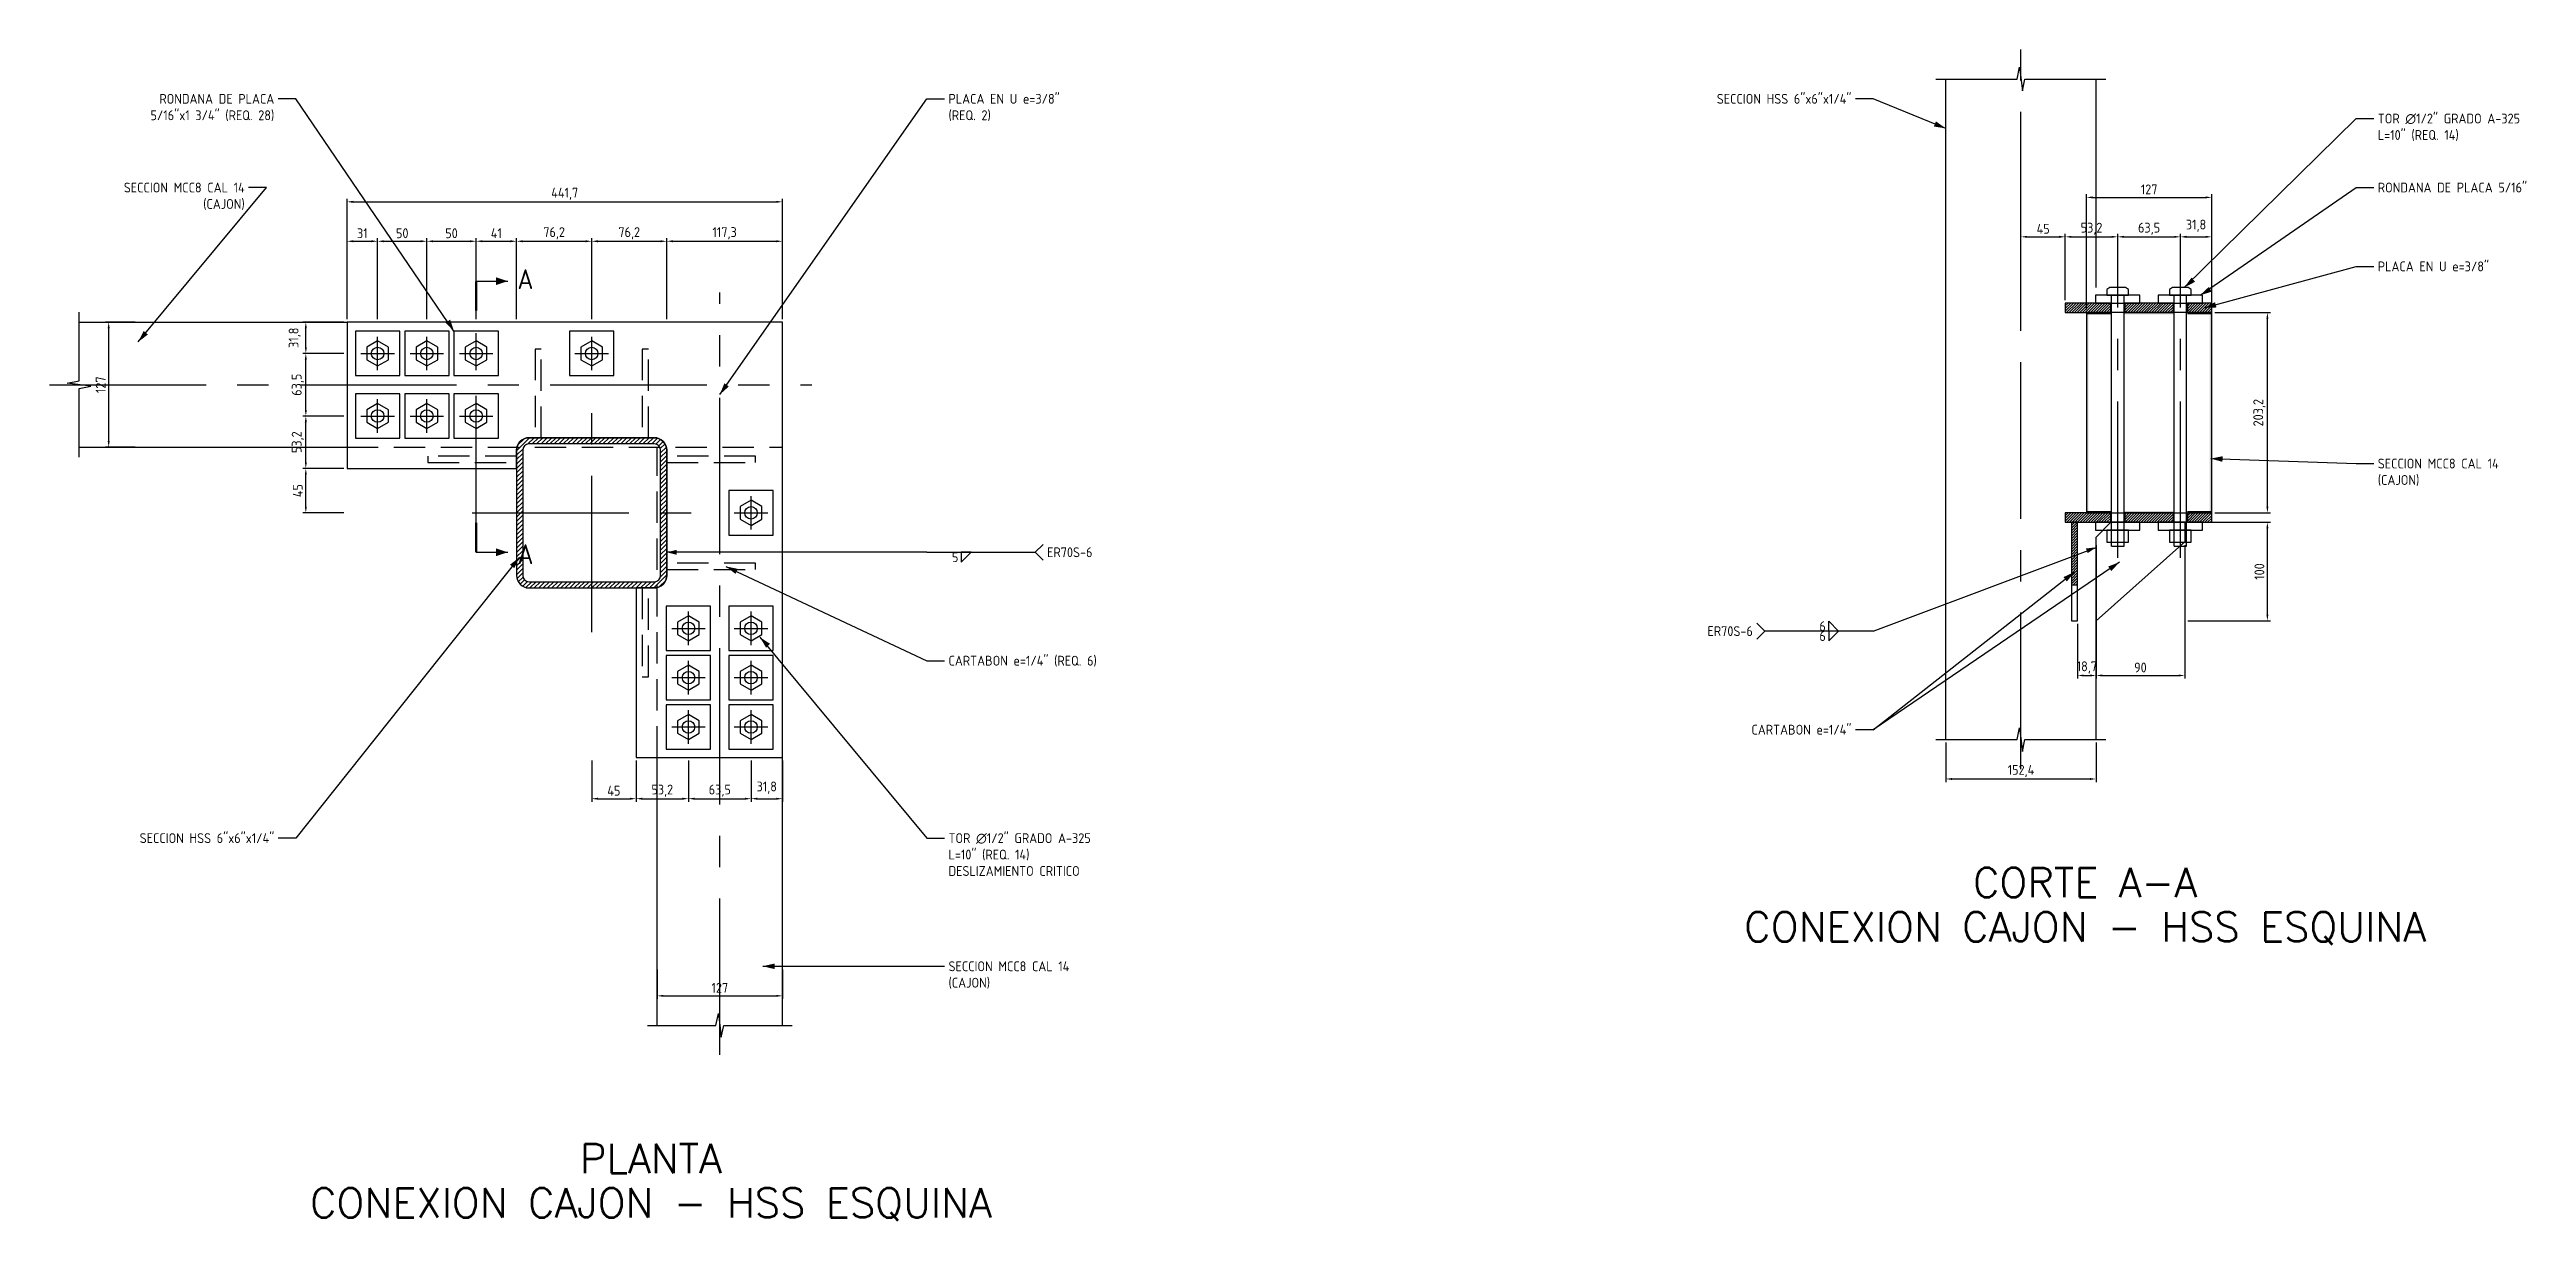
# Model space of a CAD drawing. Header units: millimetres. Extents: x -550 to 4085, y -3395 to 470.
# Drawn here: x -550 to 1963, y -718 to 470 of the extents above; entities that cross this region are included whole.
import ezdxf

# ---------------------------------------------------------------- set-up
doc = ezdxf.new("R2010")
doc.units = ezdxf.units.MM
doc.header["$LTSCALE"] = 5
doc.linetypes.add('CENTER', pattern=[50.8, 31.75, -6.35, 6.35, -6.35])
doc.linetypes.add('HIDDEN', pattern=[9.525, 6.35, -3.175])
doc.layers.add('TRAZO-01', color=8, linetype='Continuous')
doc.layers.add('TRAZOS-01', color=8, linetype='Continuous')
doc.styles.add('ISO Proportional', font='isocp.shx')
doc.styles.add('X200-000', font='simplex.shx')
doc.dimstyles.new('STD 05', dxfattribs={"dimscale": 5, "dimtxt": 2, "dimasz": 1.25, "dimexe": 0.625, "dimexo": 0.625, "dimtad": 1, "dimzin": 12, "dimtxsty": 'ISO Proportional', "dimcen": 2.5, "dimclrt": 2, "dimazin": 3, "dimtfac": 1, "dimtmove": 0, "dimatfit": 1})

msp = doc.modelspace()

# ---------------------------------------------------------------- texts
at = {"layer": 'TRAZO-01', "color": 7, "char_height": 30, "attachment_point": 2, "style": 'X200-000'}
for s, insert in [('CORTE A-A', (1515, -360)), ('CONEXION CAJON - HSS ESQUINA', (1515, -405)), ('PLANTA', (60, -640)), ('CONEXION CAJON - HSS ESQUINA', (60, -685))]:
    msp.add_mtext(s, dxfattribs=dict(at, insert=insert))
at = {"layer": 'TRAZOS-01', "color": 2, "char_height": 10, "style": 'ISO Proportional'}
for s, insert, attachment_point in [('RONDANA DE PLACA\\P5/16"x1 3/4" (REQ. 28)', (-322, 425), 3), ('PLACA EN U e=3/8"\\P(REQ. 2)', (362, 425), 1), ('SECCION HSS 6"x6"x1/4"', (1278, 425), 3), ('TOR ∅1/2" GRADO A-325\\PL=10" (REQ. 14)', (1812, 405), 1), ('SECCION MCC8 CAL 14\\P(CAJON)', (-352, 335), 3), ('RONDANA DE PLACA 5/16"', (1812, 335), 1), ('PLACA EN U e=3/8"', (1812, 255), 1), ('SECCION MCC8 CAL 14\\P(CAJON)', (1812, 55), 1), ('CARTABON e=1/4" (REQ. 6)', (362, -145), 1), ('CARTABON e=1/4"', (1278, -215), 3), ('SECCION HSS 6"x6"x1/4"', (-322, -325), 3), ('TOR ∅1/2" GRADO A-325\\PL=10" (REQ. 14)\\PDESLIZAMIENTO CRITICO', (362, -325), 1), ('SECCION MCC8 CAL 14\\P(CAJON)', (362, -455), 1)]:
    msp.add_mtext(s, dxfattribs=dict(at, insert=insert, attachment_point=attachment_point))
at = {"layer": 'TRAZOS-01', "color": 7, "char_height": 20, "attachment_point": 5, "style": 'ISO Proportional'}
for insert in [(-67.2, 237), (-67.2, -42)]:
    msp.add_mtext('A', dxfattribs=dict(at, insert=insert))
at = {"layer": 'TRAZOS-01', "color": 5, "char_height": 10, "style": 'ISO Proportional'}
for s, insert, attachment_point in [('5', (372, -45), 6), ('ER70S-6', (462, -35), 1), ('ER70S-6', (1178, -115), 3), ('6', (1252, -115), 6), ('6', (1252, -125), 6)]:
    msp.add_mtext(s, dxfattribs=dict(at, insert=insert, attachment_point=attachment_point))

# ---------------------------------------------------------------- dimensions: what is measured, and where the dimension line sits
at = {"layer": 'TRAZO-01'}
for base, p1, p2 in [((-248.2, 315.5), (-248.2, 193.5), (193.5, 193.5)), ((-248.2, 275.5), (-248.2, 193.5), (-217.2, 193.5)), ((-217.2, 275.5), (-217.2, 193.5), (-167.2, 193.5)), ((-167.2, 275.5), (-167.2, 193.5), (-117.2, 193.5)), ((-117.2, 275.5), (-117.2, 193.5), (-76.2, 193.5)), ((-76.2, 275.5), (-76.2, 193.5), (0, 193.5)), ((0, 275.5), (0, 193.5), (76.2, 193.5)), ((76.2, 275.5), (76.2, 193.5), (193.5, 193.5)), ((1450, 280), (1450, 212.7), (1495, 212.7)), ((1495, 280), (1495, 212.7), (1548.2, 212.7)), ((1548.2, 280), (1548.2, 212.7), (1611.7, 212.7)), ((1611.7, 280), (1611.7, 212.7), (1643.5, 212.7)), ((0, -290), (0, -248.2), (45, -248.2)), ((45, -290), (45, -248.2), (98.2, -248.2)), ((98.2, -290), (98.2, -248.2), (161.7, -248.2)), ((161.7, -290), (161.7, -248.2), (193.5, -248.2))]:
    msp.add_linear_dim(base=base, p1=p1, p2=p2, dimstyle='STD 05', override={"dimrnd": 0.01}, dxfattribs=at).render()
for base, p1, p2 in [((1516.5, 320), (1516.5, 203.2), (1643.5, 203.2)), ((1526.2, -165), (1526.2, -29.525), (1616.2, -29.525)), ((1373.8, -270), (1373.8, -230), (1526.2, -230)), ((66.5, -490), (66.5, -460), (193.5, -460))]:
    msp.add_linear_dim(base=base, p1=p1, p2=p2, dimstyle='STD 05', dxfattribs=at).render()
for base, p1, p2 in [((1700, 0), (1643.5, 0), (1643.5, 203.2)), ((-490, 66.5), (-460, 66.5), (-460, 193.5)), ((1700, -109.525), (1616.2, -109.525), (1616.2, -9.525))]:
    msp.add_linear_dim(base=base, p1=p1, p2=p2, angle=90, dimstyle='STD 05', dxfattribs=at).render()
for base, p1, p2 in [((-290, 161.7), (-248.2, 161.7), (-248.2, 193.5)), ((-290, 98.2), (-248.2, 98.2), (-248.2, 161.7)), ((-290, 45), (-248.2, 45), (-248.2, 98.2)), ((-290, 0), (-248.2, 0), (-248.2, 45))]:
    msp.add_linear_dim(base=base, p1=p1, p2=p2, angle=90, dimstyle='STD 05', override={"dimrnd": 0.01}, dxfattribs=at).render()
msp.add_linear_dim(base=(1507.5, -165), p1=(1507.5, -109.53), p2=(1526.2, -109.53), text='18,7', dimstyle='STD 05', override={"dimtix": 1}, dxfattribs=at).render()

# ---------------------------------------------------------------- hatches: boundary and pattern name
at = {"layer": 'TRAZOS-01'}
h = msp.add_hatch(dxfattribs=at)
h.set_pattern_fill('ANSI31', scale=0.6)
h.paths.add_polyline_path([(1495, 203.2), (1541.1, 203.2), (1541.1, 212.7), (1495, 212.7)])
h.paths.add_polyline_path([(1555.3, 203.2), (1604.6, 203.2), (1604.6, 212.7), (1555.3, 212.7)])
h.paths.add_polyline_path([(1618.8, 203.2), (1643.5, 203.2), (1643.5, 212.7), (1618.8, 212.7)])
for points in [[(1516.5, 201.3), (1541.1, 201.3), (1541.1, 203.2), (1516.5, 203.2)], [(1516.5, 1.9), (1518.4, 1.9), (1518.4, 201.3), (1516.5, 201.3)], [(1555.3, 201.3), (1604.6, 201.3), (1604.6, 203.2), (1555.3, 203.2)], [(1618.8, 201.3), (1643.5, 201.3), (1643.5, 203.2), (1618.8, 203.2)], [(1641.6, 1.9), (1643.5, 1.9), (1643.5, 201.3), (1641.6, 201.3)], [(1516.5, 0), (1541.1, 0), (1541.1, 1.9), (1516.5, 1.9)], [(1555.3, 0), (1604.6, 0), (1604.6, 1.9), (1555.3, 1.9)], [(1618.8, 0), (1643.5, 0), (1643.5, 1.9), (1618.8, 1.9)]]:
    msp.add_hatch(color=4, dxfattribs=at).paths.add_polyline_path(points)
h = msp.add_hatch(dxfattribs=at)
h.set_pattern_fill('ANSI31')
h.paths.add_polyline_path([(-63.5, -76.2), (63.5, -76.2, 0.41421356), (76.2, -63.5), (76.2, 63.5, 0.41421356), (63.5, 76.2), (-63.5, 76.2, 0.41421356), (-76.2, 63.5), (-76.2, -63.5, 0.41421356)])
h.paths.add_polyline_path([(-63.5, -69.85), (63.5, -69.85, 0.41421356), (69.85, -63.5), (69.85, 63.5, 0.41421356), (63.5, 69.85), (-63.5, 69.85, 0.41421356), (-69.85, 63.5), (-69.85, -63.5, 0.41421356)])
h = msp.add_hatch(dxfattribs=at)
h.set_pattern_fill('ANSI31', scale=0.6)
h.paths.add_polyline_path([(1495, -9.5), (1541.1, -9.5), (1541.1, 0), (1495, 0)])
h.paths.add_polyline_path([(1555.3, -9.5), (1604.6, -9.5), (1604.6, 0), (1555.3, 0)])
h.paths.add_polyline_path([(1618.8, -9.5), (1643.5, -9.5), (1643.5, 0), (1618.8, 0)])
h = msp.add_hatch(dxfattribs=at)
h.set_pattern_fill('ANSI31', scale=0.6)
h.paths.add_polyline_path([(1501.15, -73.081), (1507.5, -73.081), (1507.5, -9.53), (1501.15, -9.53)])

# ---------------------------------------------------------------- linework, layer by layer
at = {"layer": 'TRAZOS-01', "color": 1, "linetype": 'CENTER'}
for p, q in [((1450, -260), (1450, 470)), ((-117.2, -40), (-117.2, 235)), ((1548.2, -45.765), (1548.2, 240.665)), ((1611.7, -45.765), (1611.7, 240.665)), ((130, -550), (130, 223.5)), ((-217.2, 144.7), (-217.2, 178.7)), ((-167.2, 144.7), (-167.2, 178.7)), ((-117.2, 144.7), (-117.2, 178.7)), ((0, 144.7), (0, 178.7)), ((-234.2, 161.7), (-200.2, 161.7)), ((-184.2, 161.7), (-150.2, 161.7)), ((-134.2, 161.7), (-100.2, 161.7)), ((-17, 161.7), (17, 161.7)), ((-550, 130), (223.5, 130)), ((-217.2, 81.2), (-217.2, 115.2)), ((-167.2, 81.2), (-167.2, 115.2)), ((-117.2, 81.2), (-117.2, 115.2)), ((0, -121.2), (0, 121.2)), ((-234.2, 98.2), (-200.2, 98.2)), ((-184.2, 98.2), (-150.2, 98.2)), ((-134.2, 98.2), (-100.2, 98.2)), ((-121.2, 0), (121.2, 0)), ((144.7, 0), (178.7, 0)), ((161.7, -17), (161.7, 17)), ((98.2, -134.2), (98.2, -100.2)), ((161.7, -134.2), (161.7, -100.2)), ((81.2, -117.2), (115.2, -117.2)), ((144.7, -117.2), (178.7, -117.2)), ((98.2, -184.2), (98.2, -150.2)), ((161.7, -184.2), (161.7, -150.2)), ((81.2, -167.2), (115.2, -167.2)), ((144.7, -167.2), (178.7, -167.2)), ((98.2, -234.2), (98.2, -200.2)), ((161.7, -234.2), (161.7, -200.2)), ((81.2, -217.2), (115.2, -217.2)), ((144.7, -217.2), (178.7, -217.2))]:
    msp.add_line(p, q, dxfattribs=at)
at = {"layer": 'TRAZOS-01', "color": 7}
for p, q in [((1373.8, -230), (1373.8, 440)), ((1526.2, 228.665), (1526.2, 440)), ((-117.2, 235), (-85.2, 235)), ((-117.2, -40), (-85.2, -40)), ((1526.2, -230), (1526.2, -109.525))]:
    msp.add_line(p, q, dxfattribs=at)
at = {"layer": 'TRAZOS-01', "color": 2}
for p, q in [((-300, 420), (-318, 420)), ((-139.7, 184.2), (-300, 420)), ((130, 120), (340, 420)), ((340, 420), (358, 420)), ((1300, 420), (1282, 420)), ((1373.8, 390), (1300, 420)), ((1615.7, 228.7), (1790, 400)), ((1790, 400), (1808, 400)), ((-460, 173.5), (-330, 330)), ((-330, 330), (-348, 330)), ((1631.7, 220.7), (1790, 330)), ((1790, 330), (1808, 330)), ((1636, 207.95), (1790, 250)), ((1790, 250), (1808, 250)), ((1642.5, 55), (1790, 50)), ((1790, 50), (1808, 50)), ((-73.2, -45), (-300, -330)), ((1550, -50), (1300, -220)), ((136.2, -54.325), (340, -150)), ((1300, -220), (1504.325, -60)), ((170.7, -126.2), (340, -330)), ((340, -150), (358, -150)), ((1300, -220), (1282, -220)), ((-300, -330), (-318, -330)), ((340, -330), (358, -330)), ((173.5, -460), (340, -460)), ((340, -460), (358, -460))]:
    msp.add_line(p, q, dxfattribs=at)
at = {"layer": 'TRAZOS-01', "color": 3}
for p, q in [((1541.85, -33.765), (1541.85, 220.665)), ((1554.55, -33.765), (1554.55, 220.665)), ((1605.35, -33.765), (1605.35, 220.665)), ((1618.05, -33.765), (1618.05, 220.665)), ((1541.85, -33.765), (1554.55, -33.765)), ((1605.35, -33.765), (1618.05, -33.765))]:
    msp.add_line(p, q, dxfattribs=at)
at = {"layer": 'TRAZOS-01', "color": 4}
for p, q in [((-520, 193.5), (-248.2, 193.5)), ((-520, 66.5), (-248.2, 66.5)), ((66.5, -520), (66.5, -248.2)), ((193.5, -520), (193.5, -248.2))]:
    msp.add_line(p, q, dxfattribs=at)
at = {"layer": 'TRAZOS-01', "color": 4, "linetype": 'HIDDEN'}
for p, q in [((-248.2, 66.5), (193.5, 66.5)), ((66.5, -248.2), (66.5, 66.5))]:
    msp.add_line(p, q, dxfattribs=at)
at = {"layer": 'TRAZOS-01', "color": 5}
for p, q in [((340, -40), (76.2, -40)), ((340, -40), (450, -40)), ((450, -40), (458, -32)), ((450, -40), (458, -48)), ((1300, -120), (1526.2, -35)), ((1190, -120), (1182, -112)), ((1190, -120), (1182, -128)), ((1300, -120), (1190, -120))]:
    msp.add_line(p, q, dxfattribs=at)
at = {"layer": 'TRAZOS-01', "color": 41}
msp.add_line((1501.15, -73.081), (1507.5, -73.081), dxfattribs=at)
at = {"layer": 'TRAZOS-01'}
for points in [[(1363.8, 440), (1446, 440), (1448.5, 452), (1451.5, 428), (1454, 440), (1536.2, 440)], [(-520, 56.5), (-520, 126), (-508, 128.5), (-532, 131.5), (-520, 134), (-520, 203.5)], [(1363.8, -230), (1446, -230), (1448.5, -218), (1451.5, -242), (1454, -230), (1536.2, -230)], [(56.5, -520), (126, -520), (128.5, -508), (131.5, -532), (134, -520), (203.5, -520)]]:
    msp.add_lwpolyline(points, dxfattribs=at)
at = {"layer": 'TRAZOS-01', "color": 7, "const_width": 2.5}
for points in [[(-117.2, 235), (-117.2, 205)], [(-117.2, -40), (-117.2, -10)]]:
    msp.add_lwpolyline(points, dxfattribs=at)
at = {"layer": 'TRAZOS-01', "color": 3}
for points in [[(1537.2, 220.665), (1559.2, 220.665), (1559.2, 226.665), (1556.2, 228.665), (1540.2, 228.665), (1537.2, 226.665)], [(1600.7, 220.665), (1622.7, 220.665), (1622.7, 226.665), (1619.7, 228.665), (1603.7, 228.665), (1600.7, 226.665)], [(1525.7, 212.725), (1570.7, 212.725), (1570.7, 220.665), (1525.7, 220.665)], [(1589.2, 212.725), (1634.2, 212.725), (1634.2, 220.665), (1589.2, 220.665)], [(-239.7, 139.2), (-194.7, 139.2), (-194.7, 184.2), (-239.7, 184.2)], [(-189.7, 139.2), (-144.7, 139.2), (-144.7, 184.2), (-189.7, 184.2)], [(-139.7, 139.2), (-94.7, 139.2), (-94.7, 184.2), (-139.7, 184.2)], [(-22.5, 139.2), (22.5, 139.2), (22.5, 184.2), (-22.5, 184.2)], [(-206.201, 168.05), (-217.2, 174.4), (-228.199, 168.05), (-228.199, 155.35), (-217.2, 149), (-206.201, 155.35)], [(-156.201, 168.05), (-167.2, 174.4), (-178.199, 168.05), (-178.199, 155.35), (-167.2, 149), (-156.201, 155.35)], [(-106.201, 168.05), (-117.2, 174.4), (-128.199, 168.05), (-128.199, 155.35), (-117.2, 149), (-106.201, 155.35)], [(10.999, 168.05), (0, 174.4), (-10.999, 168.05), (-10.999, 155.35), (0, 149), (10.999, 155.35)], [(-239.7, 75.7), (-194.7, 75.7), (-194.7, 120.7), (-239.7, 120.7)], [(-206.201, 104.55), (-217.2, 110.9), (-228.199, 104.55), (-228.199, 91.85), (-217.2, 85.5), (-206.201, 91.85)], [(-189.7, 75.7), (-144.7, 75.7), (-144.7, 120.7), (-189.7, 120.7)], [(-156.201, 104.55), (-167.2, 110.9), (-178.199, 104.55), (-178.199, 91.85), (-167.2, 85.5), (-156.201, 91.85)], [(-139.7, 75.7), (-94.7, 75.7), (-94.7, 120.7), (-139.7, 120.7)], [(-106.201, 104.55), (-117.2, 110.9), (-128.199, 104.55), (-128.199, 91.85), (-117.2, 85.5), (-106.201, 91.85)], [(139.2, -22.5), (184.2, -22.5), (184.2, 22.5), (139.2, 22.5)], [(172.699, 6.35), (161.7, 12.7), (150.701, 6.35), (150.701, -6.35), (161.7, -12.7), (172.699, -6.35)], [(1525.7, -17.465), (1570.7, -17.465), (1570.7, -9.525), (1525.7, -9.525)], [(1537.2, -29.765), (1559.2, -29.765), (1559.2, -17.465), (1537.2, -17.465)], [(1589.2, -17.465), (1634.2, -17.465), (1634.2, -9.525), (1589.2, -9.525)], [(1600.7, -29.765), (1622.7, -29.765), (1622.7, -17.465), (1600.7, -17.465)], [(75.7, -139.7), (120.7, -139.7), (120.7, -94.7), (75.7, -94.7)], [(139.2, -139.7), (184.2, -139.7), (184.2, -94.7), (139.2, -94.7)], [(109.199, -110.85), (98.2, -104.5), (87.201, -110.85), (87.201, -123.55), (98.2, -129.9), (109.199, -123.55)], [(172.699, -110.85), (161.7, -104.5), (150.701, -110.85), (150.701, -123.55), (161.7, -129.9), (172.699, -123.55)], [(75.7, -189.7), (120.7, -189.7), (120.7, -144.7), (75.7, -144.7)], [(139.2, -189.7), (184.2, -189.7), (184.2, -144.7), (139.2, -144.7)], [(109.199, -160.85), (98.2, -154.5), (87.201, -160.85), (87.201, -173.55), (98.2, -179.9), (109.199, -173.55)], [(172.699, -160.85), (161.7, -154.5), (150.701, -160.85), (150.701, -173.55), (161.7, -179.9), (172.699, -173.55)], [(75.7, -239.7), (120.7, -239.7), (120.7, -194.7), (75.7, -194.7)], [(139.2, -239.7), (184.2, -239.7), (184.2, -194.7), (139.2, -194.7)], [(109.199, -210.85), (98.2, -204.5), (87.201, -210.85), (87.201, -223.55), (98.2, -229.9), (109.199, -223.55)], [(172.699, -210.85), (161.7, -204.5), (150.701, -210.85), (150.701, -223.55), (161.7, -229.9), (172.699, -223.55)]]:
    msp.add_lwpolyline(points, close=True, dxfattribs=at)
at = {"layer": 'TRAZOS-01', "color": 41}
for points in [[(1495, 203.2), (1541.1, 203.2), (1541.1, 212.7), (1495, 212.7)], [(1555.3, 203.2), (1604.6, 203.2), (1604.6, 212.7), (1555.3, 212.7)], [(1618.8, 203.2), (1643.5, 203.2), (1643.5, 212.7), (1618.8, 212.7)], [(1495, -9.5), (1541.1, -9.5), (1541.1, 0), (1495, 0)], [(1555.3, -9.5), (1604.6, -9.5), (1604.6, 0), (1555.3, 0)], [(1618.8, -9.5), (1643.5, -9.5), (1643.5, 0), (1618.8, 0)], [(1501.15, -109.53), (1507.5, -109.53), (1507.5, -9.53), (1501.15, -9.53)], [(1541.2, -9.525), (1616.2, -9.525), (1616.2, -29.525), (1526.2, -109.525), (1526.2, -24.525)]]:
    msp.add_lwpolyline(points, close=True, dxfattribs=at)
at = {"layer": 'TRAZOS-01', "color": 4}
msp.add_lwpolyline([(1516.5, 0), (1643.5, 0), (1643.5, 203.2), (1516.5, 203.2)], close=True, dxfattribs=at)
at = {"layer": 'TRAZOS-01', "color": 41}
msp.add_lwpolyline([(-248.2, 45), (-76.2, 45), (-76.2, 63.5, -0.41421356), (-63.5, 76.2), (63.5, 76.2, -0.41421356), (76.2, 63.5), (76.2, -63.5, -0.41421356), (63.5, -76.2), (45, -76.2), (45, -248.2), (193.5, -248.2), (193.5, 193.5), (-248.2, 193.5)], format="xyb", close=True, dxfattribs=at)
at = {"layer": 'TRAZOS-01', "color": 41, "linetype": 'HIDDEN'}
for points in [[(-57.5, 76.2), (-51.15, 76.2), (-51.15, 166.2), (-57.5, 166.2)], [(51.15, 76.2), (57.5, 76.2), (57.5, 166.2), (51.15, 166.2)], [(-166.2, 51.15), (-76.2, 51.15), (-76.2, 57.5), (-166.2, 57.5)], [(76.2, 51.15), (166.2, 51.15), (166.2, 57.5), (76.2, 57.5)], [(76.2, -57.5), (166.2, -57.5), (166.2, -51.15), (76.2, -51.15)], [(51.15, -166.2), (57.5, -166.2), (57.5, -76.2), (51.15, -76.2)]]:
    msp.add_lwpolyline(points, close=True, dxfattribs=at)
at = {"layer": 'TRAZOS-01', "color": 7}
for points in [[(-63.5, -76.2), (63.5, -76.2, 0.41421356), (76.2, -63.5), (76.2, 63.5, 0.41421356), (63.5, 76.2), (-63.5, 76.2, 0.41421356), (-76.2, 63.5), (-76.2, -63.5, 0.41421356)], [(-63.5, -69.85), (63.5, -69.85, 0.41421356), (69.85, -63.5), (69.85, 63.5, 0.41421356), (63.5, 69.85), (-63.5, 69.85, 0.41421356), (-69.85, 63.5), (-69.85, -63.5, 0.41421356)]]:
    msp.add_lwpolyline(points, format="xyb", close=True, dxfattribs=at)
at = {"layer": 'TRAZOS-01', "color": 5}
for points in [[(375, -40), (375, -50), (385, -40)], [(1255, -120), (1255, -110), (1265, -120)], [(1255, -120), (1255, -130), (1265, -120)]]:
    msp.add_lwpolyline(points, close=True, dxfattribs=at)
at = {"layer": 'TRAZOS-01', "color": 3}
for centre in [(-217.2, 161.7), (-167.2, 161.7), (-117.2, 161.7), (0, 161.7), (-217.2, 98.2), (-167.2, 98.2), (-117.2, 98.2), (161.7, 0), (98.2, -117.2), (161.7, -117.2), (98.2, -167.2), (161.7, -167.2), (98.2, -217.2), (161.7, -217.2)]:
    msp.add_circle(centre, 6.35, dxfattribs=at)
at = {"layer": 'TRAZOS-01', "color": 2}
for points in [[(1373.8, 390), (1363.738, 397.113), (1361.629, 391.925)], [(1615.7, 228.665), (1626.632, 234.351), (1622.987, 238.602)], [(1631.7, 220.665), (1643.445, 224.393), (1640.582, 229.206)], [(1636, 207.95), (1648.316, 208.332), (1646.875, 213.743)], [(-460, 173.5), (-450.178, 180.942), (-454.486, 184.52)], [(-139.7, 184.2), (-143.588, 195.893), (-148.362, 192.964)], [(130, 120), (139.175, 128.225), (134.588, 131.436)], [(1642.5, 55), (1654.398, 51.795), (1654.588, 57.392)], [(-73.2, -45), (-82.863, -52.646), (-78.481, -56.133)], [(1550, -50), (1538.502, -54.432), (1541.651, -59.063)], [(136.2, -54.325), (148.252, -56.89), (145.873, -61.959)], [(1504.325, -60), (1496.603, -69.603), (1493.151, -65.194)], [(170.7, -126.2), (176.967, -136.809), (181.016, -132.94)], [(173.5, -460), (185.5, -462.8), (185.5, -457.2)]]:
    msp.add_solid(points, dxfattribs=at)
at = {"layer": 'TRAZOS-01', "color": 7}
for points in [[(-85.2, 235), (-97.2, 239), (-97.2, 231)], [(-85.2, -40), (-97.2, -36), (-97.2, -44)]]:
    msp.add_solid(points, dxfattribs=at)
at = {"layer": 'TRAZOS-01', "color": 5}
for points in [[(76.2, -40), (86.2, -42.5), (86.2, -37.5)], [(1526.2, -35), (1515.96, -36.177), (1517.718, -40.858)]]:
    msp.add_solid(points, dxfattribs=at)

msp.set_redraw_order([(e.dxf.handle, doc.entitydb.next_handle()) for e in msp.query("TEXT MTEXT ATTDEF DIMENSION ARC_DIMENSION")])  # texts and dimensions are drawn at this point

doc.saveas('drawing.dxf')
